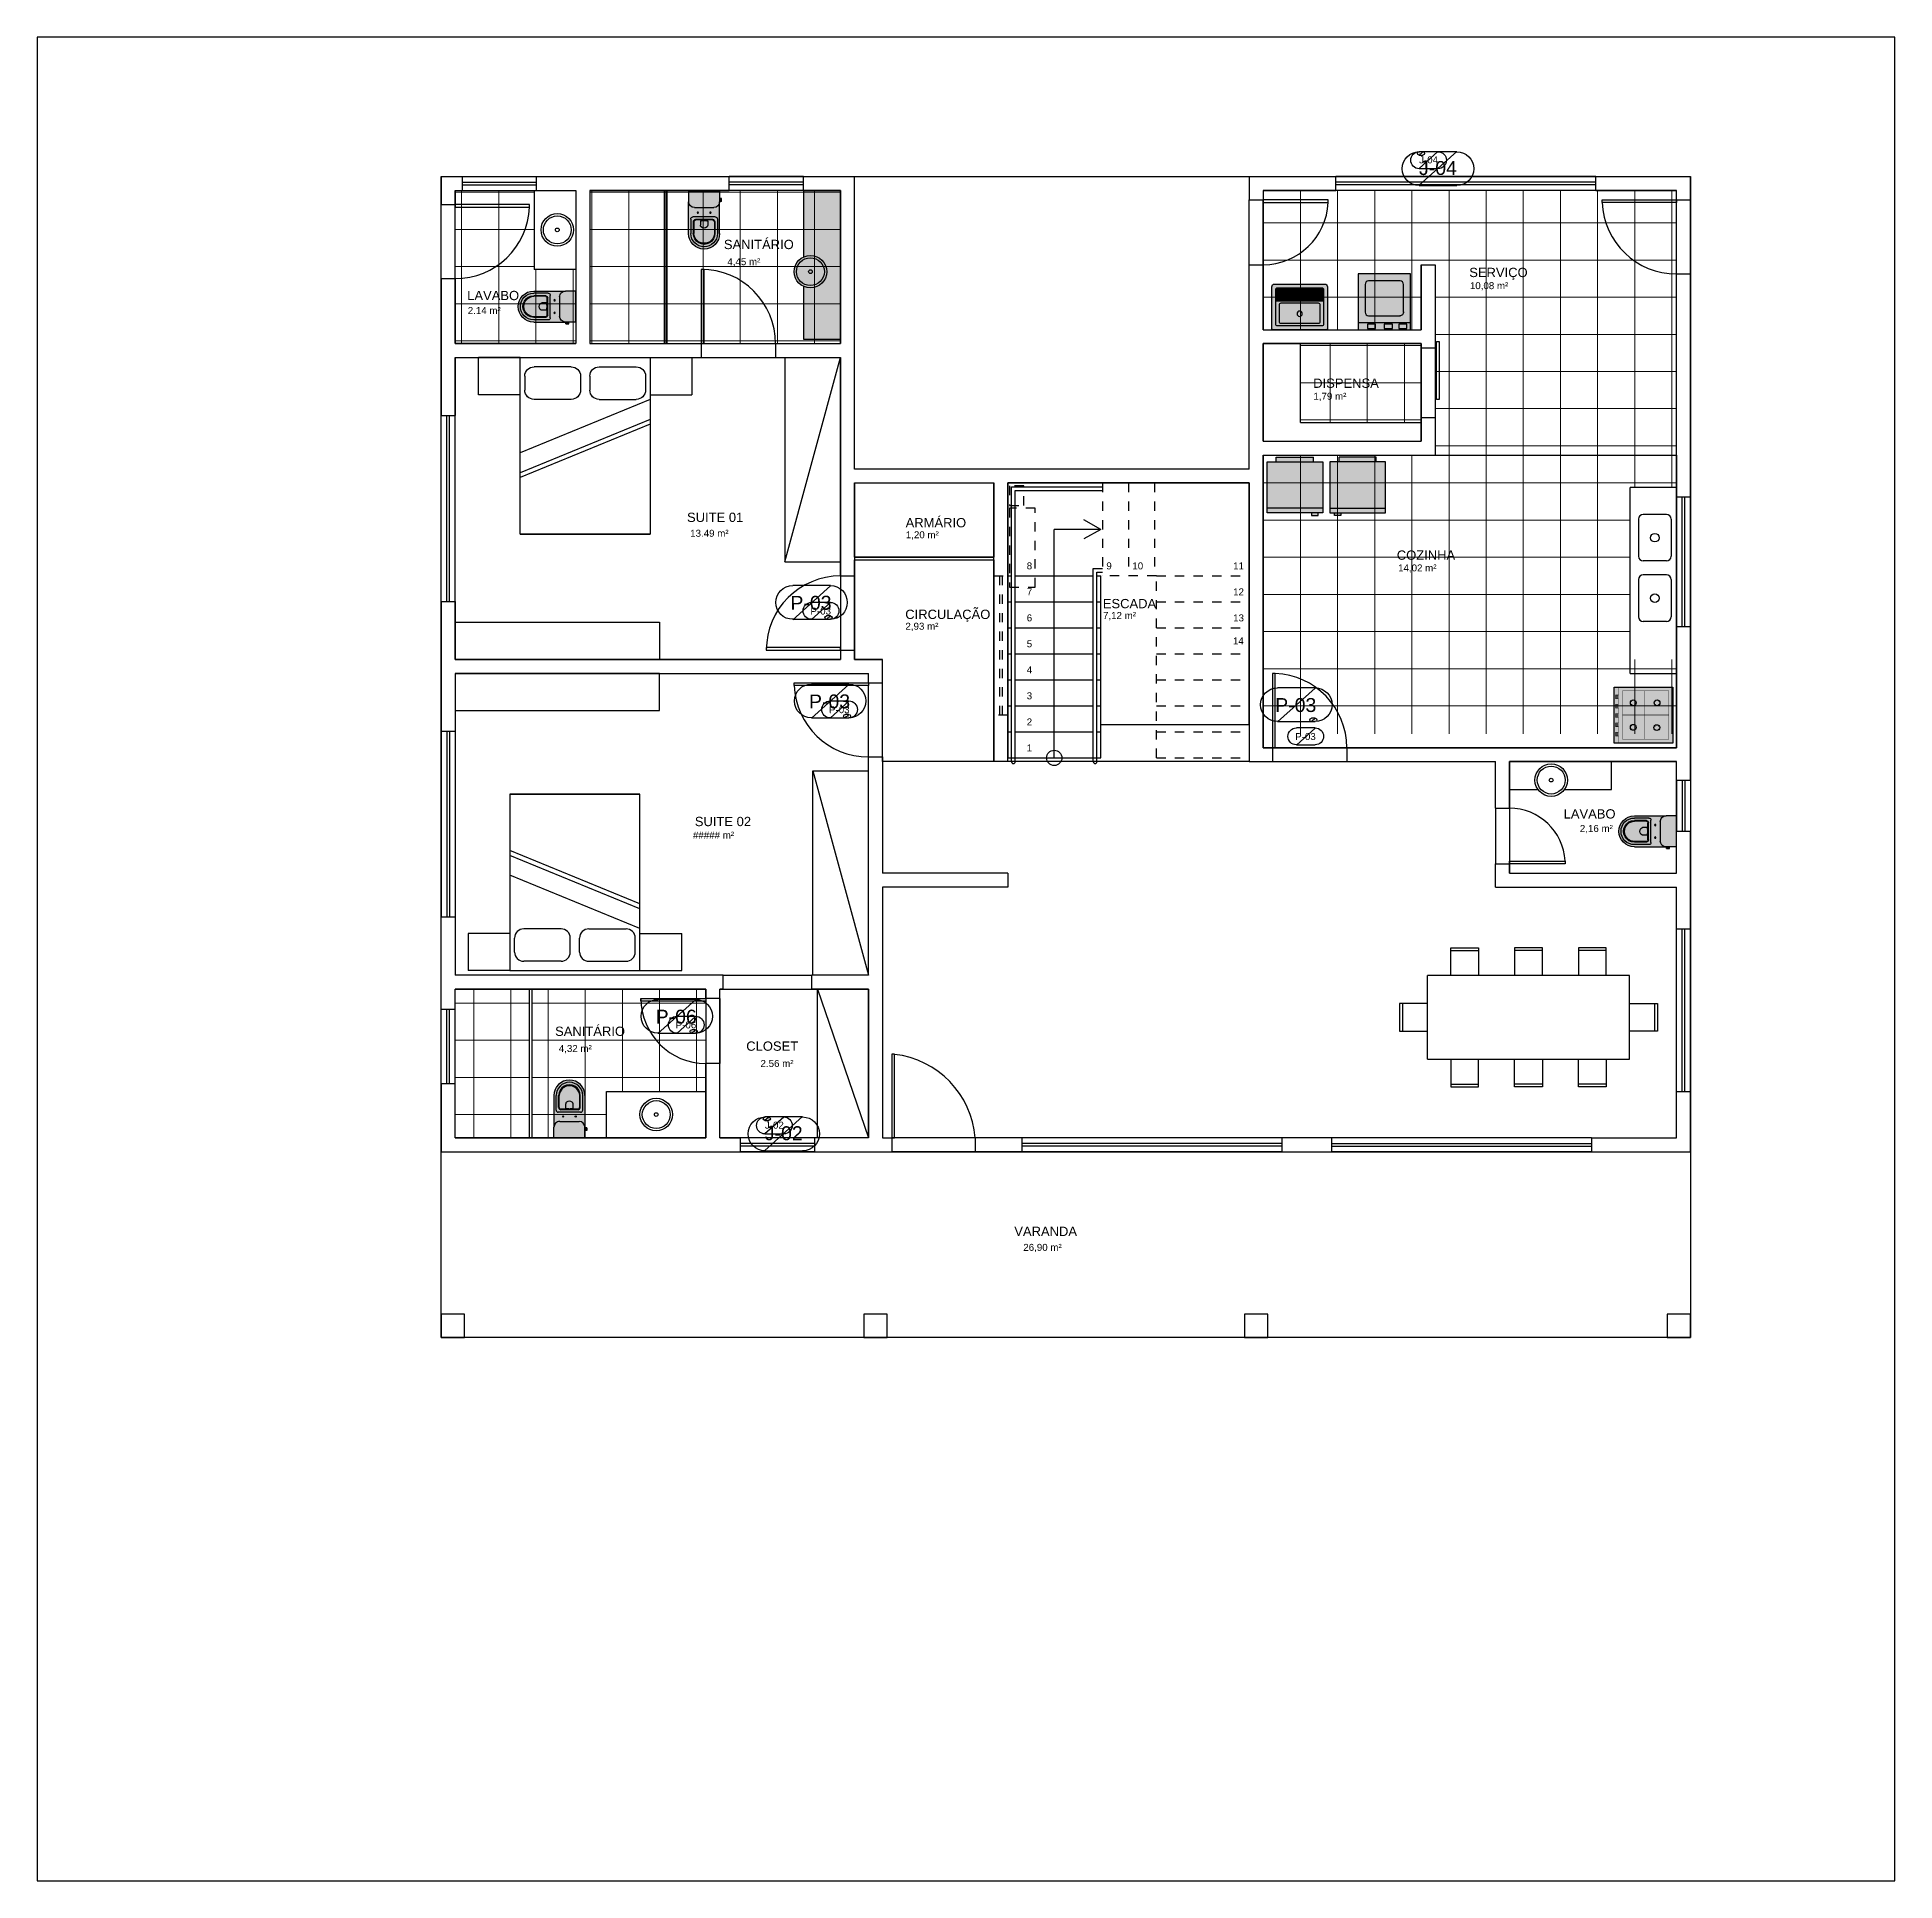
# Model space of a CAD drawing. Header units: metres. Extents: x 0 to 20, y 0 to 19.8.
import ezdxf
from ezdxf.enums import TextEntityAlignment as Align

# ---------------------------------------------------------------- set-up
doc = ezdxf.new("R2010")
doc.units = ezdxf.units.M
doc.header["$LTSCALE"] = 0.00025
doc.linetypes.add('DASHDOT2', pattern=[12.7, 6.35, -3.175, 0, -3.175])
doc.linetypes.add('HIDDEN2', pattern=[4.7625, 3.175, -1.5875])
doc.layers.add('ARQ_0', color=30, linetype='Continuous', true_color=0xff7400, plot=False)
doc.layers.add('ARQ_0_AREAS', color=194, linetype='Continuous', true_color=0x5a1694, plot=False)
for name, color, linetype in [('ARQ_ALV CT', 7, 'Continuous'), ('ARQ_ALV VS', 2, 'Continuous'), ('ARQ_ESQ CT', 3, 'Continuous'), ('ARQ_MOB 01', 110, 'Continuous'), ('ARQ_MOB 02', 60, 'Continuous'), ('ARQ_PISO 01', 1, 'Continuous'), ('ARQ_PROJ INF', 171, 'HIDDEN2'), ('ARQ_PROJ SUP', 51, 'DASHDOT2'), ('ARQ_SAN 01', 110, 'Continuous'), ('ARQ_SAN 02', 40, 'Continuous'), ('ARQ_SIMB 01', 1, 'Continuous'), ('ARQ_TXT 01', 1, 'Continuous'), ('ARQ_TXT 02', 2, 'Continuous'), ('ARQ_TXT ESQ', 2, 'Continuous'), ('ARQ_TXT ESQ @ 0.05', 2, 'Continuous'), ('ARQ_TXT ESQ @ 10', 2, 'Continuous'), ('ARQ_TXT ESQ @ 100', 2, 'Continuous'), ('ARQ_TXT ESQ @ 50', 2, 'Continuous'), ('ARQ_VISTA 02', 2, 'Continuous'), ('LOUÇA', 2, 'Continuous')]:
    doc.layers.add(name, color=color, linetype=linetype)
doc.layers.add('ARQ_CINZA 03', color=99, linetype='Continuous', lineweight=9)
doc.layers.add('ARQ_COTA_AZUL', color=5, linetype='Continuous', lineweight=20, true_color=0x0000ff)
doc.styles.add('Arial', font='arial.ttf')
doc.styles.add('IBTH ANNOT .15', font='arial.ttf', dxfattribs={"height": 0.0015})
doc.styles.add('IBTH ANNOT .2', font='arial.ttf', dxfattribs={"height": 0.002})

msp = doc.modelspace()

# ---------------------------------------------------------------- texts
at = {"layer": 'ARQ_TXT 01', "style": 'IBTH ANNOT .15'}
for s, p in [('8', (10.654, 14.12)), ('9', (11.511, 14.12)), ('10', (11.791, 14.12)), ('11', (12.876, 14.12)), ('7', (10.654, 13.84)), ('12', (12.876, 13.84)), ('6', (10.654, 13.56)), ('13', (12.876, 13.56)), ('14', (12.874, 13.312))]:
    msp.add_text(s, height=0.075, dxfattribs=at).set_placement(p)
at = {"layer": 'ARQ_TXT 01', "char_height": 0.075, "width": 0.43879, "style": 'IBTH ANNOT .15'}
for s, insert, attachment_point in [('4,45 m²', (7.786, 17.47), 3), ('10,08 m²', (15.425, 17.123), 7), ('2.14 m²', (4.636, 16.87), 7), ('1,79 m²', (13.74, 15.932), 7), ('13.49 m²', (7.444, 14.47), 9), ('1,20 m²', (9.352, 14.441), 7), ('14,02 m²', (14.652, 14.084), 7), ('7,12 m²', (11.475, 13.572), 7), ('2,93 m²', (9.348, 13.456), 7), ('5', (10.654, 13.28), 7), ('4', (10.654, 13), 7), ('3', (10.654, 12.72), 7), ('2', (10.654, 12.44), 7), ('1', (10.654, 12.16), 7), ('##### m²', (7.503, 11.221), 9), ('2,16 m²', (16.609, 11.279), 7), ('4,32 m²', (5.971, 8.999), 3), ('2.56 m²', (8.143, 8.838), 3), ('26,90 m²', (10.617, 6.769), 7)]:
    msp.add_mtext(s, dxfattribs=dict(at, insert=insert, attachment_point=attachment_point))
at = {"layer": 'ARQ_TXT 02', "char_height": 0.1, "style": 'IBTH ANNOT .2'}
for s, insert, width, attachment_point in [('SANITÁRIO', (8.146, 17.668), 0.8019, 3), ('SERVIÇO', (15.418, 17.236), 0.8019, 7), ('LAVABO', (4.63, 17.017), 0.42184, 7), ('DISPENSA', (13.738, 16.073), 0.42184, 7), ('SUITE 01', (7.602, 14.629), 0.8019, 9), ('ARMÁRIO', (9.35, 14.571), 0.8019, 7), ('COZINHA', (14.638, 14.222), 0.8019, 7), ('ESCADA', (11.473, 13.7), 0.8019, 7), ('CIRCULAÇÃO', (9.346, 13.555), 0.8019, 7), ('SUITE 02', (7.686, 11.354), 0.8019, 9), ('LAVABO', (16.434, 11.436), 0.8019, 7), ('SANITÁRIO ', (6.329, 9.197), 1.34747, 3), ('CLOSET ', (8.193, 9.037), 1.34747, 3), ('VARANDA', (10.52, 6.943), 0.8019, 7)]:
    msp.add_mtext(s, dxfattribs=dict(at, insert=insert, width=width, attachment_point=attachment_point))

# ---------------------------------------------------------------- blocks, each defined once
blk = doc.blocks.new('VASO_BELL')
at = {"true_color": 0xffffff}
h = blk.add_hatch(color=7, dxfattribs=at)
h.dxf.hatch_style = 1
edge = h.paths.add_edge_path()
edge.add_line((0, 0), (0.37, 0))
edge.add_line((0.37, 0), (0.37, -0.126))
edge.add_line((0.37, -0.126), (0.37, -0.505))
edge.add_arc((0.185, -0.505), 0.185, -180, 0, ccw=False)
edge.add_line((0, -0.505), (0, -0.126))
edge.add_line((0, -0.126), (0, 0))
h = blk.add_hatch(color=7, dxfattribs=at)
h.dxf.hatch_style = 1
h.paths.add_polyline_path([(-0.007, -0.086), (-0.022, -0.086), (-0.022, -0.121), (-0.007, -0.121)])
h = blk.add_hatch(color=7, dxfattribs=at)
h.dxf.hatch_style = 1
h.paths.add_polyline_path([(0, -0.089), (-0.007, -0.089), (-0.007, -0.117), (0, -0.117)])
at = {"layer": 'ARQ_SAN 01'}
for p, q in [((0.056, -0.361), (0.056, -0.505)), ((0.062, -0.361), (0.062, -0.505)), ((0.082, -0.336), (0.288, -0.336)), ((0.082, -0.342), (0.288, -0.342)), ((0.141, -0.353), (0.141, -0.406)), ((0.229, -0.353), (0.229, -0.406)), ((0.308, -0.361), (0.308, -0.505)), ((0.314, -0.361), (0.314, -0.505))]:
    blk.add_line(p, q, dxfattribs=at)
for centre in [(0.11, -0.255), (0.26, -0.255)]:
    blk.add_circle(centre, 0.0075, dxfattribs=at)
for centre, radius, start, end in [((0.082, -0.361), 0.025, 90, 180), ((0.082, -0.361), 0.019, 90, 180), ((0.191, -0.592), 0.244, 91.4264, 101.8331), ((0.168, -0.406), 0.027, 180, 229.1678), ((0.185, -0.386), 0.053, 229.1678, 310.8322), ((0.179, -0.592), 0.244, 78.1669, 88.5736), ((0.202, -0.406), 0.027, 310.8322, 0), ((0.288, -0.361), 0.025, 0, 90), ((0.288, -0.361), 0.019, 0, 90), ((0.185, -0.505), 0.129, 179.7773, 0.2227), ((0.185, -0.499), 0.123, 182.6006, 357.3994)]:
    blk.add_arc(centre, radius, start, end, dxfattribs=at)
at = {"layer": 'ARQ_SAN 02'}
for p, q in [((0, 0), (0, -0.126)), ((0, 0), (0.37, 0)), ((0.37, 0), (0.37, -0.126)), ((-0.022, -0.086), (-0.007, -0.086)), ((-0.022, -0.121), (-0.022, -0.086)), ((-0.022, -0.121), (-0.007, -0.121)), ((-0.007, -0.121), (-0.007, -0.086)), ((0, -0.089), (-0.007, -0.089)), ((0, -0.117), (-0.007, -0.117)), ((0, -0.505), (0, -0.126)), ((0.301, -0.195), (0.069, -0.195)), ((0.37, -0.505), (0.37, -0.126)), ((0.026, -0.331), (0.026, -0.505)), ((0.051, -0.306), (0.319, -0.306)), ((0.344, -0.331), (0.344, -0.505))]:
    blk.add_line(p, q, dxfattribs=at)
for centre, radius, start, end in [((0.069, -0.126), 0.069, 180, 270), ((0.301, -0.126), 0.069, 270, 0), ((0.051, -0.331), 0.025, 90, 180), ((0.319, -0.331), 0.025, 0, 90), ((0.185, -0.505), 0.185, 180, 0), ((0.185, -0.505), 0.159, 180, 0)]:
    blk.add_arc(centre, radius, start, end, dxfattribs=at)
blk = doc.blocks.new('PIA SANIT')
at = {"true_color": 0xffffff}
h = blk.add_hatch(color=7, dxfattribs=at)
h.dxf.hatch_style = 1
edge = h.paths.add_edge_path()
edge.add_line((1.6, 0), (0, 0))
edge.add_line((0, 0), (0, -0.4))
edge.add_line((0, -0.4), (0.717, -0.4))
edge.add_arc((0.875, -0.325), 0.175, 205.3769, 334.6231)
edge.add_line((1.033, -0.4), (1.6, -0.4))
edge.add_line((1.6, -0.4), (1.6, 0))
at = {"layer": 'ARQ_SAN 02'}
for p, q in [((1.6, -0.4), (1.6, 0)), ((0, -0.4), (0.717, -0.4)), ((1.033, -0.4), (1.6, -0.4))]:
    blk.add_line(p, q, dxfattribs=at)
for radius in [0.175, 0.15, 0.02]:
    blk.add_circle((0.875, -0.325), radius, dxfattribs=at)
blk = doc.blocks.new('GEL60')
at = {"true_color": 0xffffff}
h = blk.add_hatch(color=7, dxfattribs=at)
h.dxf.hatch_style = 1
h.paths.add_polyline_path([(0.6, 0.55), (0.55, 0.55), (0.55, 0.58), (0.48, 0.58), (0.48, 0.55), (0, 0.55), (0, 0), (0.1, 0), (0.1, -0.05), (0.5, -0.05), (0.5, 0), (0.6, 0)])
at = {"layer": 'ARQ_MOB 02'}
for p, q in [((0, 0.55), (0, 0)), ((0.6, 0.55), (0, 0.55)), ((0.6, 0.5), (0, 0.5)), ((0.6, 0), (0.6, 0.55)), ((0, 0), (0.6, 0)), ((0.1, 0), (0.1, -0.05)), ((0.5, 0), (0.5, -0.05)), ((0.1, -0.05), (0.5, -0.05))]:
    blk.add_line(p, q, dxfattribs=at)
blk.add_lwpolyline([(0.55, 0.55), (0.48, 0.55), (0.48, 0.58), (0.55, 0.58)], close=True, dxfattribs=at)
blk = doc.blocks.new('DUASX60')
blk.add_blockref('GEL60', (0.059, 0.071))
at = {"xscale": -1}
blk.add_blockref('GEL60', (1.335, 0.071), dxfattribs=at)
blk = doc.blocks.new('maq. lavar_02')
at = {"true_color": 0xffffff}
h = blk.add_hatch(color=7, dxfattribs=at)
h.dxf.hatch_style = 1
h.paths.add_polyline_path([(0.75, 0), (0, 0), (0, 0.8), (0.75, 0.8)])
for points in [[(0.75, 0), (0, 0), (0, 0.8), (0.75, 0.8), (0.75, 0)], [(0, 0.1), (0.75, 0.1)]]:
    blk.add_lwpolyline(points)
blk.add_lwpolyline([(0.1, 0.245), (0.1, 0.65, -0.414214), (0.15, 0.7), (0.6, 0.7, -0.414214), (0.65, 0.65), (0.65, 0.25, -0.414214), (0.6, 0.2), (0.147, 0.2)], format="xyb")
for points in [[(0.052, 0.02), (0.052, 0.078), (0.167, 0.078), (0.167, 0.02)], [(0.26, 0.02), (0.26, 0.078), (0.376, 0.078), (0.376, 0.02)], [(0.5, 0.02), (0.5, 0.078), (0.615, 0.078), (0.615, 0.02)]]:
    blk.add_lwpolyline(points, close=True)
blk.add_arc((0.15, 0.25), 0.05, 173.8325, 273.1265)
blk = doc.blocks.new('tanque_05')
at = {"true_color": 0xffffff}
h = blk.add_hatch(color=7, dxfattribs=at)
h.dxf.hatch_style = 1
edge = h.paths.add_edge_path()
edge.add_line((-0.269, -0.492), (0.269, -0.492))
edge.add_arc((0.269, -0.461), 0.0304, 270, 360)
edge.add_line((0.299, -0.461), (0.299, -0.01))
edge.add_arc((0.289, -0.01), 0.0101, 0, 90)
edge.add_line((0.289, 0), (-0.289, 0))
edge.add_arc((-0.289, -0.01), 0.0101, 90, 180)
edge.add_line((-0.299, -0.01), (-0.299, -0.461))
edge.add_arc((-0.269, -0.461), 0.0304, 180, 270)
for p, q in [((-0.258, -0.325), (0.258, -0.325)), ((0.258, -0.331), (-0.258, -0.331)), ((-0.258, -0.345), (0.258, -0.345)), ((0.258, -0.351), (-0.258, -0.351)), ((-0.258, -0.365), (0.258, -0.365)), ((0.258, -0.372), (-0.258, -0.372)), ((-0.258, -0.386), (0.258, -0.386)), ((0.258, -0.392), (-0.258, -0.392)), ((-0.258, -0.406), (0.258, -0.406)), ((0.258, -0.412), (-0.258, -0.412)), ((-0.258, -0.426), (0.258, -0.426)), ((-0.251, -0.447), (0.251, -0.447))]:
    blk.add_line(p, q)
for points in [[(-0.269, -0.492), (0.269, -0.492, 0.414214), (0.299, -0.461), (0.299, -0.01, 0.414214), (0.289, 0), (-0.289, 0, 0.414214), (-0.299, -0.01), (-0.299, -0.461, 0.414214)], [(-0.198, -0.289), (0.198, -0.289, 0.414214), (0.218, -0.269), (0.218, -0.086, 0.414214), (0.198, -0.066), (-0.198, -0.066, 0.414214), (-0.218, -0.086), (-0.218, -0.269, 0.414214)]]:
    blk.add_lwpolyline(points, format="xyb", close=True)
for points in [[(0.258, -0.281), (0.258, -0.061, 0.414214), (0.238, -0.041), (-0.238, -0.041, 0.414214), (-0.258, -0.061), (-0.258, -0.281)], [(-0.258, -0.282), (-0.258, -0.301, 0.414214), (-0.248, -0.311), (-0.236, -0.311), (0.234, -0.311), (0.248, -0.311, 0.414214), (0.258, -0.301), (0.258, -0.282)], [(-0.258, -0.309), (-0.258, -0.431, 0.414214), (-0.238, -0.451), (0.238, -0.451, 0.414214), (0.258, -0.431), (0.258, -0.309, 0.414214)]]:
    blk.add_lwpolyline(points, format="xyb")
blk.add_lwpolyline([(0.258, -0.432), (-0.258, -0.432)])
blk.add_circle((0, -0.172), 0.0284)
blk = doc.blocks.new('*U12')
at = {"ltscale": 2}
for p, q in [((0, 0.00363), (0.00405, 0.00363)), ((0.00405, 0), (0, 0))]:
    blk.add_line(p, q, dxfattribs=at)
for centre, start, end in [((0, 0.00182), 90, 270), ((0.00405, 0.00182), 270, 90)]:
    blk.add_arc(centre, 0.00182, start, end, dxfattribs=at)
at = {"layer": 'ARQ_0'}
blk.add_line((0, 0.00359), (0.00405, -0.00004), dxfattribs=at)
at = {"ltscale": 2, "style": 'Arial'}
blk.add_attdef('COD_ESQ', text='', height=0.0015, rotation=359.8585, dxfattribs=at).set_placement((0.00203, 0.00178), align=Align.MIDDLE_CENTER)
blk = doc.blocks.new('*U72')
at = {"layer": 'ARQ_TXT ESQ @ 0.05', "ltscale": 2}
ref = blk.add_blockref('*U12', (13.759, 12.481), dxfattribs=dict(at, xscale=-0.05, yscale=0.05, zscale=0.05))
ref.add_attrib('COD_ESQ', 'P-03', dxfattribs={"layer": '0', "ltscale": 2, "height": 0.000075, "rotation": 0.1415, "style": 'Arial'}).set_placement((13.759, 12.481), align=Align.MIDDLE_CENTER)
at = {"layer": 'ARQ_TXT ESQ @ 10', "ltscale": 2}
ref = blk.add_blockref('*U12', (13.759, 12.481), dxfattribs=dict(at, xscale=-10, yscale=10, zscale=10))
ref.add_attrib('COD_ESQ', 'P-03', dxfattribs={"layer": '0', "ltscale": 2, "height": 0.015, "rotation": 0.1415, "style": 'Arial'}).set_placement((13.738, 12.499), align=Align.MIDDLE_CENTER)
at = {"layer": 'ARQ_TXT ESQ @ 100', "ltscale": 2}
ref = blk.add_blockref('*U12', (13.759, 12.481), dxfattribs=dict(at, xscale=-100, yscale=100, zscale=100))
ref.add_attrib('COD_ESQ', 'P-03', dxfattribs={"layer": '0', "ltscale": 2, "height": 0.15, "rotation": 0.1415, "style": 'Arial'}).set_placement((13.55, 12.659), align=Align.MIDDLE_CENTER)
at = {"layer": 'ARQ_TXT ESQ @ 50', "ltscale": 2}
ref = blk.add_blockref('*U12', (13.759, 12.231), dxfattribs=dict(at, xscale=-50, yscale=50, zscale=50))
ref.add_attrib('COD_ESQ', 'P-03', dxfattribs={"layer": '0', "ltscale": 2, "height": 0.075, "rotation": 0.1415, "style": 'Arial'}).set_placement((13.655, 12.32), align=Align.MIDDLE_CENTER)
blk = doc.blocks.new('*U73')
at = {"layer": 'ARQ_TXT ESQ @ 0.05', "ltscale": 2}
ref = blk.add_blockref('*U12', (8.54, 13.582), dxfattribs=dict(at, xscale=-0.05, yscale=0.05, zscale=0.05))
ref.add_attrib('COD_ESQ', 'P-03', dxfattribs={"layer": '0', "ltscale": 2, "height": 0.000075, "rotation": 0.1415, "style": 'Arial'}).set_placement((8.54, 13.582), align=Align.MIDDLE_CENTER)
at = {"layer": 'ARQ_TXT ESQ @ 10', "ltscale": 2}
ref = blk.add_blockref('*U12', (8.54, 13.582), dxfattribs=dict(at, xscale=-10, yscale=10, zscale=10))
ref.add_attrib('COD_ESQ', 'P-03', dxfattribs={"layer": '0', "ltscale": 2, "height": 0.015, "rotation": 0.1415, "style": 'Arial'}).set_placement((8.519, 13.6), align=Align.MIDDLE_CENTER)
at = {"layer": 'ARQ_TXT ESQ @ 100', "ltscale": 2}
ref = blk.add_blockref('*U12', (8.54, 13.582), dxfattribs=dict(at, xscale=-100, yscale=100, zscale=100))
ref.add_attrib('COD_ESQ', 'P-03', dxfattribs={"layer": '0', "ltscale": 2, "height": 0.15, "rotation": 0.1415, "style": 'Arial'}).set_placement((8.331, 13.76), align=Align.MIDDLE_CENTER)
at = {"layer": 'ARQ_TXT ESQ @ 50', "ltscale": 2}
ref = blk.add_blockref('*U12', (8.54, 13.582), dxfattribs=dict(at, xscale=-50, yscale=50, zscale=50))
ref.add_attrib('COD_ESQ', 'P-03', dxfattribs={"layer": '0', "ltscale": 2, "height": 0.075, "rotation": 0.1415, "style": 'Arial'}).set_placement((8.436, 13.671), align=Align.MIDDLE_CENTER)
blk = doc.blocks.new('*U74')
at = {"layer": 'ARQ_TXT ESQ @ 0.05', "ltscale": 2}
ref = blk.add_blockref('*U12', (8.74, 12.521), dxfattribs=dict(at, xscale=-0.05, yscale=0.05, zscale=0.05))
ref.add_attrib('COD_ESQ', 'P-03', dxfattribs={"layer": '0', "ltscale": 2, "height": 0.000075, "rotation": 0.1415, "style": 'Arial'}).set_placement((8.74, 12.521), align=Align.MIDDLE_CENTER)
at = {"layer": 'ARQ_TXT ESQ @ 10', "ltscale": 2}
ref = blk.add_blockref('*U12', (8.74, 12.521), dxfattribs=dict(at, xscale=-10, yscale=10, zscale=10))
ref.add_attrib('COD_ESQ', 'P-03', dxfattribs={"layer": '0', "ltscale": 2, "height": 0.015, "rotation": 0.1415, "style": 'Arial'}).set_placement((8.719, 12.538), align=Align.MIDDLE_CENTER)
at = {"layer": 'ARQ_TXT ESQ @ 100', "ltscale": 2}
ref = blk.add_blockref('*U12', (8.74, 12.521), dxfattribs=dict(at, xscale=-100, yscale=100, zscale=100))
ref.add_attrib('COD_ESQ', 'P-03', dxfattribs={"layer": '0', "ltscale": 2, "height": 0.15, "rotation": 0.1415, "style": 'Arial'}).set_placement((8.531, 12.698), align=Align.MIDDLE_CENTER)
at = {"layer": 'ARQ_TXT ESQ @ 50', "ltscale": 2}
ref = blk.add_blockref('*U12', (8.74, 12.521), dxfattribs=dict(at, xscale=-50, yscale=50, zscale=50))
ref.add_attrib('COD_ESQ', 'P-03', dxfattribs={"layer": '0', "ltscale": 2, "height": 0.075, "rotation": 0.1415, "style": 'Arial'}).set_placement((8.636, 12.609), align=Align.MIDDLE_CENTER)
blk = doc.blocks.new('CAMA 180')
at = {"layer": 'ARQ_MOB 01'}
for p, q in [((0.4, 1.15), (0, 1.15)), ((0, 0.7), (0, 1.15)), ((0.4, 0.7), (0.4, 1.15)), ((1.9, 0.7), (0, 0.7)), ((0, 0.7), (0, -0.7)), ((0.2, 0.65), (0.35, 0.65)), ((0.452, -0.7), (1.026, 0.7)), ((0.665, -0.7), (1.239, 0.7)), ((0.718, -0.7), (1.292, 0.7)), ((1.9, -0.7), (1.9, 0.7)), ((1.9, 0.7), (1.9, -0.7)), ((0.1, 0.15), (0.1, 0.55)), ((0.45, 0.15), (0.45, 0.55)), ((0.2, 0.05), (0.35, 0.05)), ((0.1, -0.15), (0.1, -0.55)), ((0.2, -0.05), (0.35, -0.05)), ((0.45, -0.15), (0.45, -0.55)), ((0, -0.7), (1.9, -0.7)), ((0, -0.7), (0, -1.15)), ((0.2, -0.65), (0.35, -0.65)), ((0.4, -0.7), (0.4, -1.15)), ((0, -1.15), (0.4, -1.15))]:
    blk.add_line(p, q, dxfattribs=at)
for centre, start, end in [((0.2, 0.55), 90, 180), ((0.35, 0.55), 0, 90), ((0.2, 0.15), 180, 270), ((0.35, 0.15), 270, 0), ((0.2, -0.15), 90, 180), ((0.35, -0.15), 0, 90), ((0.2, -0.55), 180, 270), ((0.35, -0.55), 270, 0)]:
    blk.add_arc(centre, 0.1, start, end, dxfattribs=at)
blk = doc.blocks.new('PIA')
at = {"layer": 'ARQ_MOB 01'}
for p, q in [((-0.05, 0.25), (-0.3, 0.25)), ((-0.35, 0.2), (-0.35, -0.2)), ((0, 0.2), (0, -0.2)), ((-0.05, -0.25), (-0.3, -0.25))]:
    blk.add_line(p, q, dxfattribs=at)
blk.add_circle((-0.175, 0), 0.0461, dxfattribs=at)
for centre, start, end in [((-0.3, 0.2), 90, 180), ((-0.05, 0.2), 0, 90), ((-0.3, -0.2), 180, 270), ((-0.05, -0.2), 270, 0)]:
    blk.add_arc(centre, 0.05, start, end, dxfattribs=at)
blk = doc.blocks.new('M6')
for p, q in [((-1.925, 0), (-1.925, 0.3)), ((-1.925, 0.3), (-1.625, 0.3)), ((-1.925, 0.27), (-1.625, 0.27)), ((-1.625, 0.3), (-1.625, 0)), ((-1.2375, 0.3), (-1.2375, 0)), ((-0.9375, 0.3), (-1.2375, 0.3)), ((-0.9375, 0.27), (-1.2375, 0.27)), ((-0.9375, 0), (-0.9375, 0.3)), ((-0.55, 0.3), (-0.55, 0)), ((-0.25, 0.3), (-0.55, 0.3)), ((-0.25, 0.27), (-0.55, 0.27)), ((-0.25, 0), (-0.25, 0.3)), ((0, 0), (-2.175, 0)), ((-2.175, -0.9), (-2.175, 0)), ((0, -0.9), (0, 0)), ((-2.175, -0.3), (-2.475, -0.3)), ((-2.475, -0.3), (-2.475, -0.6)), ((-2.445, -0.3), (-2.445, -0.6)), ((0, -0.3), (0.3, -0.3)), ((0.27, -0.3), (0.27, -0.6)), ((0.3, -0.3), (0.3, -0.6)), ((-2.475, -0.6), (-2.175, -0.6)), ((0.3, -0.6), (0, -0.6)), ((-2.175, -0.9), (0, -0.9)), ((-1.925, -0.9), (-1.925, -1.2)), ((-1.625, -1.2), (-1.625, -0.9)), ((-1.2375, -1.2), (-1.2375, -0.9)), ((-0.9375, -0.9), (-0.9375, -1.2)), ((-0.55, -1.2), (-0.55, -0.9)), ((-0.25, -0.9), (-0.25, -1.2)), ((-1.925, -1.17), (-1.625, -1.17)), ((-1.925, -1.2), (-1.625, -1.2)), ((-0.9375, -1.17), (-1.2375, -1.17)), ((-0.9375, -1.2), (-1.2375, -1.2)), ((-0.25, -1.17), (-0.55, -1.17)), ((-0.25, -1.2), (-0.55, -1.2))]:
    blk.add_line(p, q)
blk = doc.blocks.new('*U75')
at = {"layer": 'ARQ_TXT ESQ @ 0.05', "ltscale": 2}
ref = blk.add_blockref('*U12', (14.879, 18.616), dxfattribs=dict(at, xscale=-0.05, yscale=0.05, zscale=0.05, rotation=180))
ref.add_attrib('COD_ESQ', 'J-04', dxfattribs={"layer": '0', "ltscale": 2, "height": 0.000075, "rotation": 0.1415, "style": 'Arial'}).set_placement((14.879, 18.616), align=Align.MIDDLE_CENTER)
at = {"layer": 'ARQ_TXT ESQ @ 10', "ltscale": 2}
ref = blk.add_blockref('*U12', (14.879, 18.616), dxfattribs=dict(at, xscale=-10, yscale=10, zscale=10, rotation=180))
ref.add_attrib('COD_ESQ', 'J-04', dxfattribs={"layer": '0', "ltscale": 2, "height": 0.015, "rotation": 0.1415, "style": 'Arial'}).set_placement((14.899, 18.599), align=Align.MIDDLE_CENTER)
at = {"layer": 'ARQ_TXT ESQ @ 100', "ltscale": 2}
ref = blk.add_blockref('*U12', (14.879, 18.616), dxfattribs=dict(at, xscale=-100, yscale=100, zscale=100, rotation=180))
ref.add_attrib('COD_ESQ', 'J-04', dxfattribs={"layer": '0', "ltscale": 2, "height": 0.15, "rotation": 0.1415, "style": 'Arial'}).set_placement((15.081, 18.441), align=Align.MIDDLE_CENTER)
at = {"layer": 'ARQ_TXT ESQ @ 50', "ltscale": 2}
ref = blk.add_blockref('*U12', (14.879, 18.616), dxfattribs=dict(at, xscale=-50, yscale=50, zscale=50, rotation=180))
ref.add_attrib('COD_ESQ', 'J-04', dxfattribs={"layer": '0', "ltscale": 2, "height": 0.075, "rotation": 0.1415, "style": 'Arial'}).set_placement((14.98, 18.529), align=Align.MIDDLE_CENTER)
blk = doc.blocks.new('fogão_01')
at = {"true_color": 0xffffff}
h = blk.add_hatch(color=7, dxfattribs=at)
h.dxf.hatch_style = 1
h.paths.add_polyline_path([(0, -0.3), (-0.632, -0.3), (-0.632, 0.3), (0, 0.3)])
blk.add_lwpolyline([(0, -0.3), (-0.632, -0.3), (-0.632, 0.3), (0, 0.3)], close=True)
for points, const_width in [([(-0.585, 0.218), (-0.615, 0.218), (-0.615, 0.176), (-0.585, 0.176)], 0.005), ([(-0.585, -0.3), (-0.585, 0.3)], 0.005), ([(-0.542, 0.261), (-0.041, 0.261), (-0.041, -0.257), (-0.54, -0.257), (-0.54, 0.261)], 0.0045), ([(-0.3, 0.261), (-0.3, -0.257)], 0.0045), ([(-0.585, 0.118), (-0.615, 0.118), (-0.615, 0.076), (-0.585, 0.076)], 0.005), ([(-0.585, 0.018), (-0.615, 0.018), (-0.615, -0.024), (-0.585, -0.024)], 0.005), ([(-0.54, 0.002), (-0.044, 0.002)], 0.0045), ([(-0.439, 0.146), (-0.453, 0.161)], 0.0045), ([(-0.438, 0.12), (-0.453, 0.105)], 0.0045), ([(-0.412, 0.147), (-0.397, 0.161)], 0.0045), ([(-0.412, 0.12), (-0.397, 0.105)], 0.0045), ([(-0.183, 0.146), (-0.197, 0.161)], 0.0045), ([(-0.182, 0.12), (-0.197, 0.105)], 0.0045), ([(-0.156, 0.147), (-0.141, 0.161)], 0.0045), ([(-0.155, 0.12), (-0.141, 0.105)], 0.0045), ([(-0.585, -0.082), (-0.615, -0.082), (-0.615, -0.124), (-0.585, -0.124)], 0.005), ([(-0.585, -0.182), (-0.615, -0.182), (-0.615, -0.224), (-0.585, -0.224)], 0.005), ([(-0.439, -0.118), (-0.453, -0.104)], 0.0045), ([(-0.438, -0.145), (-0.453, -0.16)], 0.0045), ([(-0.412, -0.118), (-0.397, -0.103)], 0.0045), ([(-0.412, -0.145), (-0.397, -0.159)], 0.0045), ([(-0.185, -0.121), (-0.2, -0.106)], 0.0045), ([(-0.185, -0.148), (-0.199, -0.162)], 0.0045), ([(-0.158, -0.121), (-0.144, -0.106)], 0.0045), ([(-0.158, -0.147), (-0.144, -0.162)], 0.0045)]:
    blk.add_lwpolyline(points, dxfattribs=dict(const_width=const_width))
for points in [[(-0.603, 0.215), (-0.603, 0.176)], [(-0.603, 0.115), (-0.603, 0.076)], [(-0.603, 0.015), (-0.603, -0.024)], [(-0.603, -0.085), (-0.603, -0.124)], [(-0.603, -0.185), (-0.603, -0.224)]]:
    blk.add_lwpolyline(points)
for centre in [(-0.425, 0.133), (-0.169, 0.133), (-0.425, -0.131), (-0.172, -0.134)]:
    blk.add_circle(centre, 0.0314)
blk = doc.blocks.new('*U76')
at = {"layer": 'ARQ_TXT ESQ @ 0.05', "ltscale": 2}
ref = blk.add_blockref('*U12', (7.836, 8.224), dxfattribs=dict(at, xscale=-0.05, yscale=0.05, zscale=0.05, rotation=180))
ref.add_attrib('COD_ESQ', 'J-02', dxfattribs={"layer": '0', "ltscale": 2, "height": 0.000075, "rotation": 0.1415, "style": 'Arial'}).set_placement((7.836, 8.224), align=Align.MIDDLE_CENTER)
at = {"layer": 'ARQ_TXT ESQ @ 10', "ltscale": 2}
ref = blk.add_blockref('*U12', (7.836, 8.224), dxfattribs=dict(at, xscale=-10, yscale=10, zscale=10, rotation=180))
ref.add_attrib('COD_ESQ', 'J-02', dxfattribs={"layer": '0', "ltscale": 2, "height": 0.015, "rotation": 0.1415, "style": 'Arial'}).set_placement((7.856, 8.207), align=Align.MIDDLE_CENTER)
at = {"layer": 'ARQ_TXT ESQ @ 100', "ltscale": 2}
ref = blk.add_blockref('*U12', (7.836, 8.224), dxfattribs=dict(at, xscale=-100, yscale=100, zscale=100, rotation=180))
ref.add_attrib('COD_ESQ', 'J-02', dxfattribs={"layer": '0', "ltscale": 2, "height": 0.15, "rotation": 0.1415, "style": 'Arial'}).set_placement((8.038, 8.049), align=Align.MIDDLE_CENTER)
at = {"layer": 'ARQ_TXT ESQ @ 50', "ltscale": 2}
ref = blk.add_blockref('*U12', (7.836, 8.224), dxfattribs=dict(at, xscale=-50, yscale=50, zscale=50, rotation=180))
ref.add_attrib('COD_ESQ', 'J-02', dxfattribs={"layer": '0', "ltscale": 2, "height": 0.075, "rotation": 0.1415, "style": 'Arial'}).set_placement((7.937, 8.136), align=Align.MIDDLE_CENTER)
blk = doc.blocks.new('*U77')
at = {"layer": 'ARQ_TXT ESQ @ 0.05', "ltscale": 2}
ref = blk.add_blockref('*U12', (7.089, 9.126), dxfattribs=dict(at, xscale=-0.05, yscale=0.05, zscale=0.05))
ref.add_attrib('COD_ESQ', 'P-06', dxfattribs={"layer": '0', "ltscale": 2, "height": 0.000075, "rotation": 0.1415, "style": 'Arial'}).set_placement((7.089, 9.126), align=Align.MIDDLE_CENTER)
at = {"layer": 'ARQ_TXT ESQ @ 10', "ltscale": 2}
ref = blk.add_blockref('*U12', (7.089, 9.126), dxfattribs=dict(at, xscale=-10, yscale=10, zscale=10))
ref.add_attrib('COD_ESQ', 'P-06', dxfattribs={"layer": '0', "ltscale": 2, "height": 0.015, "rotation": 0.1415, "style": 'Arial'}).set_placement((7.068, 9.144), align=Align.MIDDLE_CENTER)
at = {"layer": 'ARQ_TXT ESQ @ 100', "ltscale": 2}
ref = blk.add_blockref('*U12', (7.089, 9.126), dxfattribs=dict(at, xscale=-100, yscale=100, zscale=100))
ref.add_attrib('COD_ESQ', 'P-06', dxfattribs={"layer": '0', "ltscale": 2, "height": 0.15, "rotation": 0.1415, "style": 'Arial'}).set_placement((6.88, 9.304), align=Align.MIDDLE_CENTER)
at = {"layer": 'ARQ_TXT ESQ @ 50', "ltscale": 2}
ref = blk.add_blockref('*U12', (7.089, 9.126), dxfattribs=dict(at, xscale=-50, yscale=50, zscale=50))
ref.add_attrib('COD_ESQ', 'P-06', dxfattribs={"layer": '0', "ltscale": 2, "height": 0.075, "rotation": 0.1415, "style": 'Arial'}).set_placement((6.985, 9.215), align=Align.MIDDLE_CENTER)

# ---------------------------------------------------------------- hatches: boundary and pattern name
at = {"layer": 'ARQ_CINZA 03'}
h = msp.add_hatch(dxfattribs=at)
h.set_pattern_fill('_USER', color=256, scale=0.4, angle=-180, double=1, pattern_type=0)
h.set_pattern_definition([(180, (140.56977, 435.7796), (-2e-16, -0.4), []), (270, (140.56977, 435.7796), (0.4, -3e-16), [])])
h.paths.add_polyline_path([(5.8, 16.55), (5.8, 17.35), (5.35, 17.35), (5.35, 18.2), (4.5, 18.2), (4.5, 16.55)])
h = msp.add_hatch(dxfattribs=at)
h.set_pattern_fill('_USER', color=256, scale=0.4, angle=-180, double=1, pattern_type=0)
h.set_pattern_definition([(180, (143.16977, 435.7796), (-2e-16, -0.4), []), (270, (143.16977, 435.7796), (0.4, -3e-16), [])])
h.paths.add_polyline_path([(5.95, 16.55), (8.65, 16.55), (8.65, 18.2), (5.95, 18.2)])
h = msp.add_hatch(dxfattribs=at)
h.set_pattern_fill('_USER', color=256, scale=0.4, angle=-90, double=1, pattern_type=0)
h.set_pattern_definition([(270, (0, -0.15), (0.4, -2e-16), []), (0, (0, -0.15), (0, 0.4), [])])
h.paths.add_polyline_path([(17.15, 15), (17.65, 15), (17.65, 18.2), (13.2, 18.2), (13.2, 16.7), (14.9, 16.7), (14.9, 17.4), (15.05, 17.4), (15.05, 15.35), (13.2, 15.35), (13.2, 12.35), (17.65, 12.35), (17.65, 13.15), (17.15, 13.15)])
h = msp.add_hatch(dxfattribs=at)
h.set_pattern_fill('_USER', color=256, scale=0.4, angle=-180, double=1, pattern_type=0)
h.set_pattern_definition([(180, (149.51977, 433.7296), (-2e-16, -0.4), []), (270, (149.51977, 433.7296), (0.4, -3e-16), [])])
h.paths.add_polyline_path([(14.9, 15.7), (14.9, 16.55), (13.6, 16.55), (13.6, 15.7)])
h = msp.add_hatch(dxfattribs=at)
h.set_pattern_fill('_USER', color=256, scale=0.4, double=1, pattern_type=0)
h.set_pattern_definition([(0, (4.7, 9.85), (0, 0.4), []), (90, (4.7, 9.85), (-0.4, 0), [])])
h.paths.add_polyline_path([(5.33, 9.6), (5.33, 8), (6.13, 8), (6.13, 8.5), (7.2, 8.5), (7.2, 9.6)])
h.paths.add_polyline_path([(5.3, 8), (5.3, 9.6), (4.5, 9.6), (4.5, 8)])

# ---------------------------------------------------------------- linework, layer by layer
for p, q in [((10.45, 10.85), (9.1, 10.85)), ((10.45, 10.85), (10.45, 10.7)), ((10.45, 10.7), (9.1, 10.7))]:
    msp.add_line(p, q)
at = {"layer": 'ARQ_0'}
msp.add_line((13.05, 12.05), (10.45, 12.05), dxfattribs=at)
at = {"layer": 'ARQ_0_AREAS'}
for points in [[(4.35, 18.35), (17.8, 18.35), (17.8, 5.85), (4.35, 5.85)], [(4.5, 18.2), (5.8, 18.2), (5.8, 16.55), (4.5, 16.55)], [(5.95, 18.2), (5.95, 16.55), (8.65, 16.55), (8.65, 18.2)], [(17.65, 15.35), (17.65, 18.2), (13.2, 18.2), (13.2, 16.7), (14.9, 16.7), (14.9, 17.4), (15.05, 17.4), (15.05, 15.35)], [(4.5, 13.15), (4.5, 16.4), (8.65, 16.4), (8.65, 13.15)], [(14.9, 15.5), (14.9, 16.55), (13.2, 16.55), (13.2, 15.5)], [(17.65, 12.2), (13.2, 12.2), (13.2, 15.35), (17.65, 15.35)], [(8.8, 15.05), (10.3, 15.05), (10.299, 14.253), (8.8, 14.253)], [(8.8, 14.223), (10.299, 14.223), (10.3, 12.05), (9.1, 12.05), (9.1, 13.15), (8.8, 13.15)], [(17.65, 10.85), (17.65, 12.05), (15.85, 12.05), (15.85, 10.85)], [(4.5, 9.6), (7.2, 9.6), (7.2, 8), (4.5, 8)], [(7.35, 9.6), (8.95, 9.6), (8.95, 8), (7.35, 8)]]:
    msp.add_lwpolyline(points, close=True, dxfattribs=at)
for points in [[(10.45, 15.05), (10.45, 12.09), (11.45, 12.09), (11.45, 12.45), (13.05, 12.45), (13.05, 15.05), (10.45, 15.05)], [(17.8, 7.85), (17.8, 5.85), (4.35, 5.85), (4.35, 7.85), (17.8, 7.85)]]:
    msp.add_lwpolyline(points, dxfattribs=at)
at = {"layer": 'ARQ_ALV CT'}
for p, q in [((20, 19.85), (0, 19.85)), ((20, 0), (20, 19.85)), ((4.35, 18.35), (4.35, 18.05)), ((4.35, 18.35), (4.575, 18.35)), ((4.5, 18.2), (4.5, 18.05)), ((4.5, 18.2), (4.575, 18.2)), ((4.575, 18.35), (4.575, 18.2)), ((5.375, 18.35), (7.45, 18.35)), ((5.375, 18.2), (5.375, 18.35)), ((5.375, 18.2), (5.8, 18.2)), ((5.95, 18.2), (5.95, 16.55)), ((7.45, 18.2), (7.45, 18.35)), ((8.25, 18.2), (8.25, 18.35)), ((8.25, 18.35), (8.8, 18.35)), ((8.25, 18.2), (8.65, 18.2)), ((8.65, 18.2), (8.65, 16.55)), ((8.8, 15.2), (8.8, 18.35)), ((13.05, 18.35), (13.05, 18.1)), ((13.05, 18.35), (13.98, 18.35)), ((13.98, 18.2), (13.98, 18.35)), ((16.78, 18.35), (17.8, 18.35)), ((16.78, 18.2), (16.78, 18.35)), ((16.78, 18.2), (17.65, 18.2)), ((17.8, 18.1), (17.8, 18.35)), ((4.35, 18.05), (4.5, 18.05)), ((5.8, 18.2), (5.8, 16.55)), ((5.95, 18.2), (7.45, 18.2)), ((13.05, 18.1), (13.2, 18.1)), ((13.2, 18.2), (13.2, 18.1)), ((13.2, 18.2), (13.98, 18.2)), ((17.65, 18.1), (17.65, 18.2)), ((17.65, 18.1), (17.8, 18.1)), ((4.35, 17.25), (4.35, 15.775)), ((4.35, 17.25), (4.5, 17.25)), ((4.5, 17.25), (4.5, 16.55)), ((13.05, 17.4), (13.2, 17.4)), ((13.05, 15.2), (13.05, 17.4)), ((13.2, 16.7), (13.2, 17.4)), ((14.9, 17.4), (14.9, 16.7)), ((14.9, 17.4), (15.05, 17.4)), ((15.05, 17.4), (15.05, 16.5)), ((17.65, 14.9), (17.65, 17.3)), ((17.65, 17.3), (17.8, 17.3)), ((17.8, 14.9), (17.8, 17.3)), ((13.2, 16.7), (14.9, 16.7)), ((4.5, 16.55), (5.8, 16.55)), ((4.5, 16.4), (4.5, 15.775)), ((4.5, 16.4), (7.15, 16.4)), ((5.95, 16.55), (7.15, 16.55)), ((7.15, 16.55), (7.15, 16.4)), ((7.95, 16.55), (7.95, 16.4)), ((7.95, 16.55), (8.65, 16.55)), ((7.95, 16.4), (8.65, 16.4)), ((8.65, 14.05), (8.65, 16.4)), ((13.2, 16.55), (14.9, 16.55)), ((13.2, 15.5), (13.2, 16.55)), ((14.9, 16.55), (14.9, 16.5)), ((15.05, 16.5), (14.9, 16.5)), ((4.35, 15.775), (4.5, 15.775)), ((14.9, 15.75), (14.9, 15.5)), ((15.05, 15.75), (14.9, 15.75)), ((15.05, 15.75), (15.05, 15.35)), ((13.2, 15.5), (14.9, 15.5)), ((13.2, 15.35), (15.05, 15.35)), ((13.2, 15.35), (13.2, 12.2)), ((13.05, 15.2), (8.8, 15.2)), ((8.8, 15.05), (8.8, 14.05)), ((8.8, 15.05), (10.3, 15.05)), ((10.3, 12.05), (10.3, 15.05)), ((10.45, 12.05), (10.45, 15.05)), ((10.45, 15.05), (13.05, 15.05)), ((13.05, 15.05), (13.05, 12.05)), ((17.65, 14.9), (17.8, 14.9)), ((8.65, 14.05), (8.8, 14.05)), ((4.35, 13.775), (4.35, 12.375)), ((4.35, 13.775), (4.5, 13.775)), ((4.5, 13.775), (4.5, 13.15)), ((17.65, 12.2), (17.65, 13.5)), ((17.8, 13.5), (17.65, 13.5)), ((17.8, 11.85), (17.8, 13.5)), ((8.65, 13.25), (8.8, 13.25)), ((8.65, 13.25), (8.65, 13.15)), ((8.8, 13.25), (8.8, 13.15)), ((4.35, 12.375), (4.35, 13.15)), ((4.5, 13.15), (8.65, 13.15)), ((8.8, 13.15), (9.1, 13.15)), ((9.1, 12.9), (9.1, 13.15)), ((4.5, 13), (4.5, 12.375)), ((4.5, 13), (8.95, 13)), ((8.95, 12.9), (8.95, 13)), ((8.95, 12.9), (9.1, 12.9)), ((4.5, 12.375), (4.35, 12.375)), ((8.95, 12.1), (9.1, 12.1)), ((8.95, 9.75), (8.95, 12.1)), ((9.1, 12.1), (9.1, 10.85)), ((10.45, 12.05), (10.3, 12.05)), ((13.05, 12.05), (13.3, 12.05)), ((13.2, 12.2), (13.3, 12.2)), ((13.3, 12.2), (13.3, 12.05)), ((14.1, 12.2), (14.1, 12.05)), ((14.1, 12.2), (17.65, 12.2)), ((14.1, 12.05), (15.7, 12.05)), ((15.7, 11.55), (15.7, 12.05)), ((15.85, 11.55), (15.85, 12.05)), ((15.85, 12.05), (17.65, 12.05)), ((17.65, 11.85), (17.65, 12.05)), ((17.65, 11.85), (17.8, 11.85)), ((15.7, 11.55), (15.85, 11.55)), ((17.65, 10.85), (17.65, 11.3)), ((17.65, 11.3), (17.8, 11.3)), ((17.8, 10.25), (17.8, 11.3)), ((15.7, 10.7), (15.7, 10.95)), ((15.7, 10.95), (15.85, 10.95)), ((15.85, 10.85), (15.85, 10.95)), ((15.85, 10.85), (17.65, 10.85)), ((9.1, 10.7), (9.1, 8)), ((15.7, 10.7), (17.65, 10.7)), ((17.65, 10.25), (17.65, 10.7)), ((4.5, 10.375), (4.35, 10.375)), ((4.35, 9.381), (4.35, 10.375)), ((4.5, 10.375), (4.5, 9.75)), ((17.65, 10.25), (17.8, 10.25)), ((7.385, 9.75), (4.5, 9.75)), ((7.385, 9.6), (7.385, 9.75)), ((8.34, 9.6), (8.34, 9.75)), ((8.95, 9.75), (8.34, 9.75)), ((7.2, 9.6), (4.5, 9.6)), ((4.5, 9.381), (4.5, 9.6)), ((7.2, 9.5), (7.2, 9.6)), ((7.35, 9.5), (7.2, 9.5)), ((7.35, 9.5), (7.35, 9.6)), ((7.385, 9.6), (7.35, 9.6)), ((8.95, 9.6), (8.34, 9.6)), ((8.95, 8), (8.95, 9.6)), ((4.5, 9.381), (4.35, 9.381)), ((4.5, 9.381), (4.35, 9.381)), ((7.2, 8), (7.2, 8.8)), ((7.35, 8.8), (7.2, 8.8)), ((7.35, 8), (7.35, 8.8)), ((4.5, 8.581), (4.35, 8.581)), ((4.35, 8.581), (4.35, 7.85)), ((4.5, 8.581), (4.35, 8.581)), ((4.5, 8), (4.5, 8.581)), ((17.65, 8), (17.65, 8.5)), ((17.65, 8.5), (17.8, 8.5)), ((17.8, 7.85), (17.8, 8.5)), ((9.1, 8), (9.2, 8)), ((4.35, 7.85), (7.569, 7.85)), ((4.5, 8), (7.2, 8)), ((7.35, 8), (7.569, 8)), ((7.569, 8), (7.569, 7.85)), ((7.569, 8), (7.569, 7.85)), ((8.95, 8), (8.369, 8)), ((8.369, 8), (8.369, 7.85)), ((8.369, 8), (8.369, 7.85)), ((8.369, 7.85), (9.2, 7.85)), ((9.2, 8), (9.2, 7.85)), ((10.6, 8), (10.1, 8)), ((10.1, 8), (10.1, 7.85)), ((10.6, 7.85), (10.1, 7.85)), ((10.6, 8), (10.6, 7.85)), ((13.4, 8), (13.4, 7.85)), ((13.934, 8), (13.4, 8)), ((13.4, 7.85), (13.934, 7.85)), ((13.934, 8), (13.934, 7.85)), ((16.734, 8), (17.65, 8)), ((16.734, 8), (16.734, 7.85)), ((16.734, 7.85), (17.8, 7.85))]:
    msp.add_line(p, q, dxfattribs=at)
for points in [[(4.6, 5.85), (4.6, 6.1), (4.35, 6.1), (4.35, 5.85)], [(9.15, 5.85), (9.15, 6.1), (8.9, 6.1), (8.9, 5.85)], [(13.25, 5.85), (13.25, 6.1), (13, 6.1), (13, 5.85)], [(17.8, 5.85), (17.8, 6.1), (17.55, 6.1), (17.55, 5.85)]]:
    msp.add_lwpolyline(points, close=True, dxfattribs=at)
at = {"layer": 'ARQ_ALV VS'}
for p, q in [((0, 19.85), (0, 0)), ((4.575, 18.35), (5.375, 18.35)), ((4.575, 18.2), (5.375, 18.2)), ((16.78, 18.35), (13.98, 18.35)), ((16.78, 18.2), (13.98, 18.2)), ((4.35, 13.775), (4.35, 15.775)), ((4.5, 13.775), (4.5, 15.775)), ((10.49, 12.05), (10.49, 15.01)), ((10.49, 15.01), (11.47, 15.01)), ((10.53, 12.05), (10.53, 14.97)), ((10.53, 14.97), (11.47, 14.97)), ((17.65, 13.5), (17.65, 14.9)), ((17.8, 13.5), (17.8, 14.9)), ((11.37, 14.13), (11.47, 14.13)), ((11.37, 12.05), (11.37, 14.13)), ((11.41, 14.09), (11.47, 14.09)), ((11.41, 12.05), (11.41, 14.09)), ((17.65, 11.85), (17.65, 11.3)), ((17.8, 11.85), (17.8, 11.3)), ((17.65, 8.5), (17.65, 10.25)), ((17.8, 8.5), (17.8, 10.25)), ((4.35, 8.581), (4.35, 9.381)), ((4.35, 8.581), (4.35, 9.381)), ((4.5, 8.581), (4.5, 9.381)), ((4.5, 8.581), (4.5, 9.381)), ((8.369, 8), (7.569, 8)), ((8.369, 8), (7.569, 8)), ((8.369, 7.85), (7.569, 7.85)), ((8.369, 7.85), (7.569, 7.85)), ((13.4, 8), (10.6, 8)), ((13.4, 7.85), (10.6, 7.85)), ((16.734, 8), (13.934, 8)), ((16.734, 7.85), (13.934, 7.85)), ((0, 0), (20, 0))]:
    msp.add_line(p, q, dxfattribs=at)
for centre in [(10.51, 12.05), (11.39, 12.05)]:
    msp.add_arc(centre, 0.02, 180, 0, dxfattribs=at)
at = {"layer": 'ARQ_ESQ CT'}
for p, q in [((4.575, 18.29), (5.375, 18.29)), ((4.575, 18.26), (5.375, 18.26)), ((6.75, 18.2), (6.75, 16.55)), ((6.78, 18.2), (6.78, 16.55)), ((8.25, 18.29), (7.45, 18.29)), ((8.25, 18.26), (7.45, 18.26)), ((16.78, 18.29), (13.98, 18.29)), ((16.78, 18.26), (13.98, 18.26)), ((4.41, 13.775), (4.41, 15.775)), ((4.44, 13.775), (4.44, 15.775)), ((17.71, 13.5), (17.71, 14.9)), ((17.74, 13.5), (17.74, 14.9)), ((8.8, 14.253), (10.299, 14.253)), ((8.8, 14.223), (10.299, 14.223)), ((4.41, 12.375), (4.41, 10.375)), ((4.44, 12.375), (4.44, 10.375)), ((17.71, 11.85), (17.71, 11.3)), ((17.74, 11.85), (17.74, 11.3)), ((17.71, 8.5), (17.71, 10.25)), ((17.74, 8.5), (17.74, 10.25)), ((5.3, 8), (5.3, 9.6)), ((5.33, 8), (5.33, 9.6)), ((4.41, 8.581), (4.41, 9.381)), ((4.41, 8.581), (4.41, 9.381)), ((4.44, 8.581), (4.44, 9.381)), ((4.44, 8.581), (4.44, 9.381)), ((8.369, 7.94), (7.569, 7.94)), ((8.369, 7.94), (7.569, 7.94)), ((8.369, 7.91), (7.569, 7.91)), ((8.369, 7.91), (7.569, 7.91)), ((13.4, 7.94), (10.6, 7.94)), ((13.4, 7.91), (10.6, 7.91)), ((13.934, 7.94), (16.734, 7.94)), ((13.934, 7.91), (16.734, 7.91))]:
    msp.add_line(p, q, dxfattribs=at)
for points in [[(4.5, 18.05), (4.5, 18.02), (5.3, 18.02), (5.3, 18.05)], [(13.2, 18.07), (13.9, 18.07), (13.9, 18.1), (13.2, 18.1)], [(17.65, 18.1), (17.65, 18.07), (16.85, 18.07), (16.85, 18.1)], [(7.15, 16.55), (7.18, 16.55), (7.18, 17.35), (7.15, 17.35)], [(15.095, 15.95), (15.065, 15.95), (15.065, 16.575), (15.095, 16.575)], [(8.65, 13.25), (8.65, 13.28), (7.85, 13.28), (7.85, 13.25)], [(8.95, 12.9), (8.95, 12.87), (8.15, 12.87), (8.15, 12.9)], [(13.3, 12.2), (13.33, 12.2), (13.33, 13), (13.3, 13)], [(15.85, 10.98), (16.45, 10.98), (16.45, 10.95), (15.85, 10.95)], [(7.2, 9.47), (6.5, 9.47), (6.5, 9.5), (7.2, 9.5)], [(9.2, 8), (9.23, 8), (9.23, 8.9), (9.2, 8.9)]]:
    msp.add_lwpolyline(points, close=True, dxfattribs=at)
at = {"layer": 'ARQ_MOB 01', "linetype": 'Continuous'}
for p, q in [((8.05, 16.4), (8.05, 14.2)), ((8.05, 14.2), (8.65, 16.4)), ((13.6, 15.7), (13.6, 16.55)), ((13.6, 15.7), (14.9, 15.7)), ((8.05, 14.2), (8.65, 14.2)), ((8.35, 11.95), (8.95, 11.95)), ((8.35, 9.75), (8.35, 11.95)), ((8.35, 11.95), (8.95, 9.75)), ((8.4, 8), (8.4, 9.6)), ((8.4, 9.6), (8.95, 8))]:
    msp.add_line(p, q, dxfattribs=at)
at = {"layer": 'ARQ_MOB 01'}
for points in [[(6.7, 13.55), (6.7, 13.15), (4.5, 13.15), (4.5, 13.55)], [(6.7, 12.6), (6.7, 13), (4.5, 13), (4.5, 12.6)]]:
    msp.add_lwpolyline(points, close=True, dxfattribs=at)
at = {"layer": 'ARQ_PISO 01'}
for p, q in [((4.35, 17.25), (4.35, 18.05)), ((4.5, 17.25), (4.5, 18.05)), ((13.05, 17.4), (13.05, 18.1)), ((13.2, 17.4), (13.2, 18.1)), ((17.65, 17.3), (17.65, 18.07)), ((17.8, 17.3), (17.8, 18.1)), ((7.15, 16.55), (7.95, 16.55)), ((14.9, 16.5), (14.9, 15.75)), ((15.05, 16.5), (15.05, 15.75)), ((7.15, 16.4), (7.95, 16.4)), ((8.65, 14.05), (8.65, 13.28)), ((8.8, 14.05), (8.8, 13.25)), ((10.45, 14.05), (10.49, 14.05)), ((10.53, 14.05), (11.37, 14.05)), ((11.41, 14.05), (11.45, 14.05)), ((11.45, 12.09), (11.45, 14.05)), ((10.45, 13.77), (10.49, 13.77)), ((10.53, 13.77), (11.37, 13.77)), ((11.41, 13.77), (11.45, 13.77)), ((10.45, 13.49), (10.49, 13.49)), ((10.53, 13.49), (11.37, 13.49)), ((11.41, 13.49), (11.45, 13.49)), ((10.45, 13.21), (10.49, 13.21)), ((10.53, 13.21), (11.37, 13.21)), ((11.41, 13.21), (11.45, 13.21)), ((8.95, 12.1), (8.95, 12.87)), ((9.1, 12.1), (9.1, 12.9)), ((9.1, 12.1), (9.1, 12.9)), ((10.45, 12.93), (10.49, 12.93)), ((10.53, 12.93), (11.37, 12.93)), ((11.41, 12.93), (11.45, 12.93)), ((10.45, 12.65), (10.49, 12.65)), ((10.53, 12.65), (11.37, 12.65)), ((11.41, 12.65), (11.45, 12.65)), ((10.45, 12.37), (10.49, 12.37)), ((10.53, 12.37), (11.37, 12.37)), ((11.41, 12.37), (11.45, 12.37)), ((10.45, 12.09), (10.49, 12.09)), ((10.53, 12.09), (11.37, 12.09)), ((11.41, 12.09), (11.45, 12.09)), ((13.3, 12.2), (14.1, 12.2)), ((13.3, 12.05), (14.1, 12.05)), ((15.7, 11.55), (15.7, 10.95)), ((15.85, 11.55), (15.85, 10.98)), ((7.385, 9.75), (8.34, 9.75)), ((7.2, 9.5), (7.2, 8.8)), ((7.35, 9.5), (7.35, 8.8)), ((7.385, 9.6), (8.34, 9.6)), ((4.35, 6), (4.35, 7.85)), ((10.1, 8), (9.2, 8)), ((10.1, 7.85), (9.2, 7.85)), ((17.8, 7.85), (17.8, 5.85)), ((17.725, 5.85), (4.425, 5.85))]:
    msp.add_line(p, q, dxfattribs=at)
for centre, radius, start, end in [((4.5, 18.05), 0.8, 270, 357.8524), ((13.2, 18.1), 0.7, 270, 357.546), ((17.65, 18.1), 0.8, 182.1476, 270), ((7.15, 16.55), 0.8, 360, 90), ((8.65, 13.25), 0.8, 90, 180), ((8.95, 12.9), 0.8, 182.1476, 270), ((13.3, 12.2), 0.8, 0, 87.8524), ((15.849, 10.949), 0.601, 2.9888, 89.9488), ((7.2, 9.5), 0.7, 180, 270), ((9.117, 7.919), 0.986, 4.6824, 83.4127)]:
    msp.add_arc(centre, radius, start, end, dxfattribs=at)
at = {"layer": 'ARQ_PROJ INF'}
for points in [[(10.621, 14.808), (10.621, 15.02), (10.47, 15.02), (10.47, 14.808)], [(10.47, 13.928), (10.743, 13.928), (10.743, 14.778), (10.47, 14.778)]]:
    msp.add_lwpolyline(points, close=True, dxfattribs=at)
at = {"layer": 'ARQ_PROJ SUP'}
for p, q in [((11.47, 15.05), (11.47, 14.05)), ((11.75, 15.05), (11.75, 14.05)), ((12.03, 15.05), (12.03, 14.05)), ((10.3, 14.05), (10.45, 14.05)), ((10.36, 14.05), (10.36, 12.55)), ((10.39, 14.05), (10.39, 12.55)), ((12.05, 14.05), (11.45, 14.05)), ((12.05, 14.05), (13.05, 14.05)), ((12.05, 12.09), (12.05, 14.05)), ((12.05, 13.77), (13.05, 13.77)), ((12.05, 13.49), (13.05, 13.49)), ((12.05, 13.21), (13.05, 13.21)), ((12.05, 12.93), (13.05, 12.93)), ((12.05, 12.65), (13.05, 12.65)), ((10.45, 12.55), (10.3, 12.55)), ((12.05, 12.37), (13.05, 12.37)), ((12.05, 12.09), (13.05, 12.09))]:
    msp.add_line(p, q, dxfattribs=at)
at = {"layer": 'ARQ_SAN 01'}
for p, q in [((17.15, 13), (17.15, 15)), ((17.65, 15), (17.15, 15)), ((17.15, 13), (17.65, 13))]:
    msp.add_line(p, q, dxfattribs=at)
at = {"layer": 'ARQ_SAN 02'}
for p, q in [((5.35, 18.2), (5.35, 17.35)), ((5.8, 17.35), (5.35, 17.35)), ((16.95, 11.75), (16.95, 12.05)), ((15.85, 11.75), (16.157, 11.75)), ((16.443, 11.75), (16.95, 11.75)), ((6.13, 8), (6.13, 8.5)), ((6.13, 8.5), (7.2, 8.5))]:
    msp.add_line(p, q, dxfattribs=at)
for centre, radius in [((5.6, 17.775), 0.175), ((5.6, 17.775), 0.15), ((5.6, 17.775), 0.02), ((16.3, 11.851), 0.175), ((16.3, 11.851), 0.15), ((16.3, 11.851), 0.02), ((6.665, 8.25), 0.175), ((6.665, 8.25), 0.15), ((6.665, 8.25), 0.02)]:
    msp.add_circle(centre, radius, dxfattribs=at)
at = {"layer": 'ARQ_SIMB 01'}
for p, q in [((11.45, 14.55), (11.27, 14.653)), ((10.95, 12.09), (10.95, 14.55)), ((11.45, 14.55), (10.95, 14.55)), ((11.45, 14.55), (11.27, 14.447))]:
    msp.add_line(p, q, dxfattribs=at)
msp.add_circle((10.95, 12.09), 0.0819, dxfattribs=at)
at = {"layer": 'ARQ_VISTA 02'}
for p, q in [((8.25, 18.35), (7.45, 18.35)), ((8.25, 18.2), (7.45, 18.2)), ((4.35, 12.375), (4.35, 10.375)), ((4.5, 12.375), (4.5, 10.375))]:
    msp.add_line(p, q, dxfattribs=at)

# ---------------------------------------------------------------- block references
at = {"layer": 'ARQ_COTA_AZUL', "rotation": 270}
msp.add_blockref('PIA SANIT', (8.65, 18.2), dxfattribs=at)
at = {"layer": 'ARQ_MOB 01', "xscale": -0.75, "yscale": 0.75, "zscale": 0.75}
msp.add_blockref('maq. lavar_02', (14.785, 16.7), dxfattribs=at)
at = {"layer": 'ARQ_MOB 01', "xscale": -1, "rotation": 180}
msp.add_blockref('tanque_05', (13.592, 16.7), dxfattribs=at)
at = {"layer": 'ARQ_MOB 01', "linetype": 'Continuous', "xscale": -1, "rotation": 90}
msp.add_blockref('CAMA 180', (5.9, 16.4), dxfattribs=at)
at = {"layer": 'ARQ_MOB 01'}
for name, p in [('fogão_01', (17.609, 12.55)), ('M6', (17.143, 9.747))]:
    msp.add_blockref(name, p, dxfattribs=at)
at = {"layer": 'ARQ_MOB 01', "linetype": 'Continuous', "rotation": 90}
msp.add_blockref('CAMA 180', (5.79, 9.8), dxfattribs=at)
at = {"layer": 'ARQ_MOB 02', "ltscale": 3, "rotation": 180}
msp.add_blockref('DUASX60', (14.576, 15.35), dxfattribs=at)
at = {"layer": 'ARQ_SAN 01'}
for p in [(17.591, 14.461), (17.591, 13.81)]:
    msp.add_blockref('PIA', p, dxfattribs=at)
at = {"layer": 'ARQ_TXT ESQ'}
for name in ['*U75', '*U73', '*U74', '*U72', '*U77', '*U76']:
    msp.add_blockref(name, (0, 0), dxfattribs=at)
at = {"layer": 'LOUÇA', "xscale": -0.9000000000000911, "yscale": 0.9000000000000911, "zscale": 0.9000000000000911}
msp.add_blockref('VASO_BELL', (7.347, 18.19), dxfattribs=at)
at = {"layer": 'LOUÇA'}
for p, xscale, yscale, zscale, rotation in [((5.8, 16.783), -0.900000000000091, 0.900000000000091, 0.900000000000091, 270), ((17.65, 11.133), -0.900000000000091, 0.900000000000091, 0.900000000000091, 270), ((5.897, 8), 0.9000000000000911, 0.9000000000000911, 0.9000000000000911, 180)]:
    msp.add_blockref('VASO_BELL', p, dxfattribs=dict(at, xscale=xscale, yscale=yscale, zscale=zscale, rotation=rotation))

msp.set_redraw_order([(e.dxf.handle, doc.entitydb.next_handle()) for e in msp.query("TEXT MTEXT ATTDEF DIMENSION ARC_DIMENSION")])  # texts and dimensions are drawn at this point

doc.saveas('drawing.dxf')
